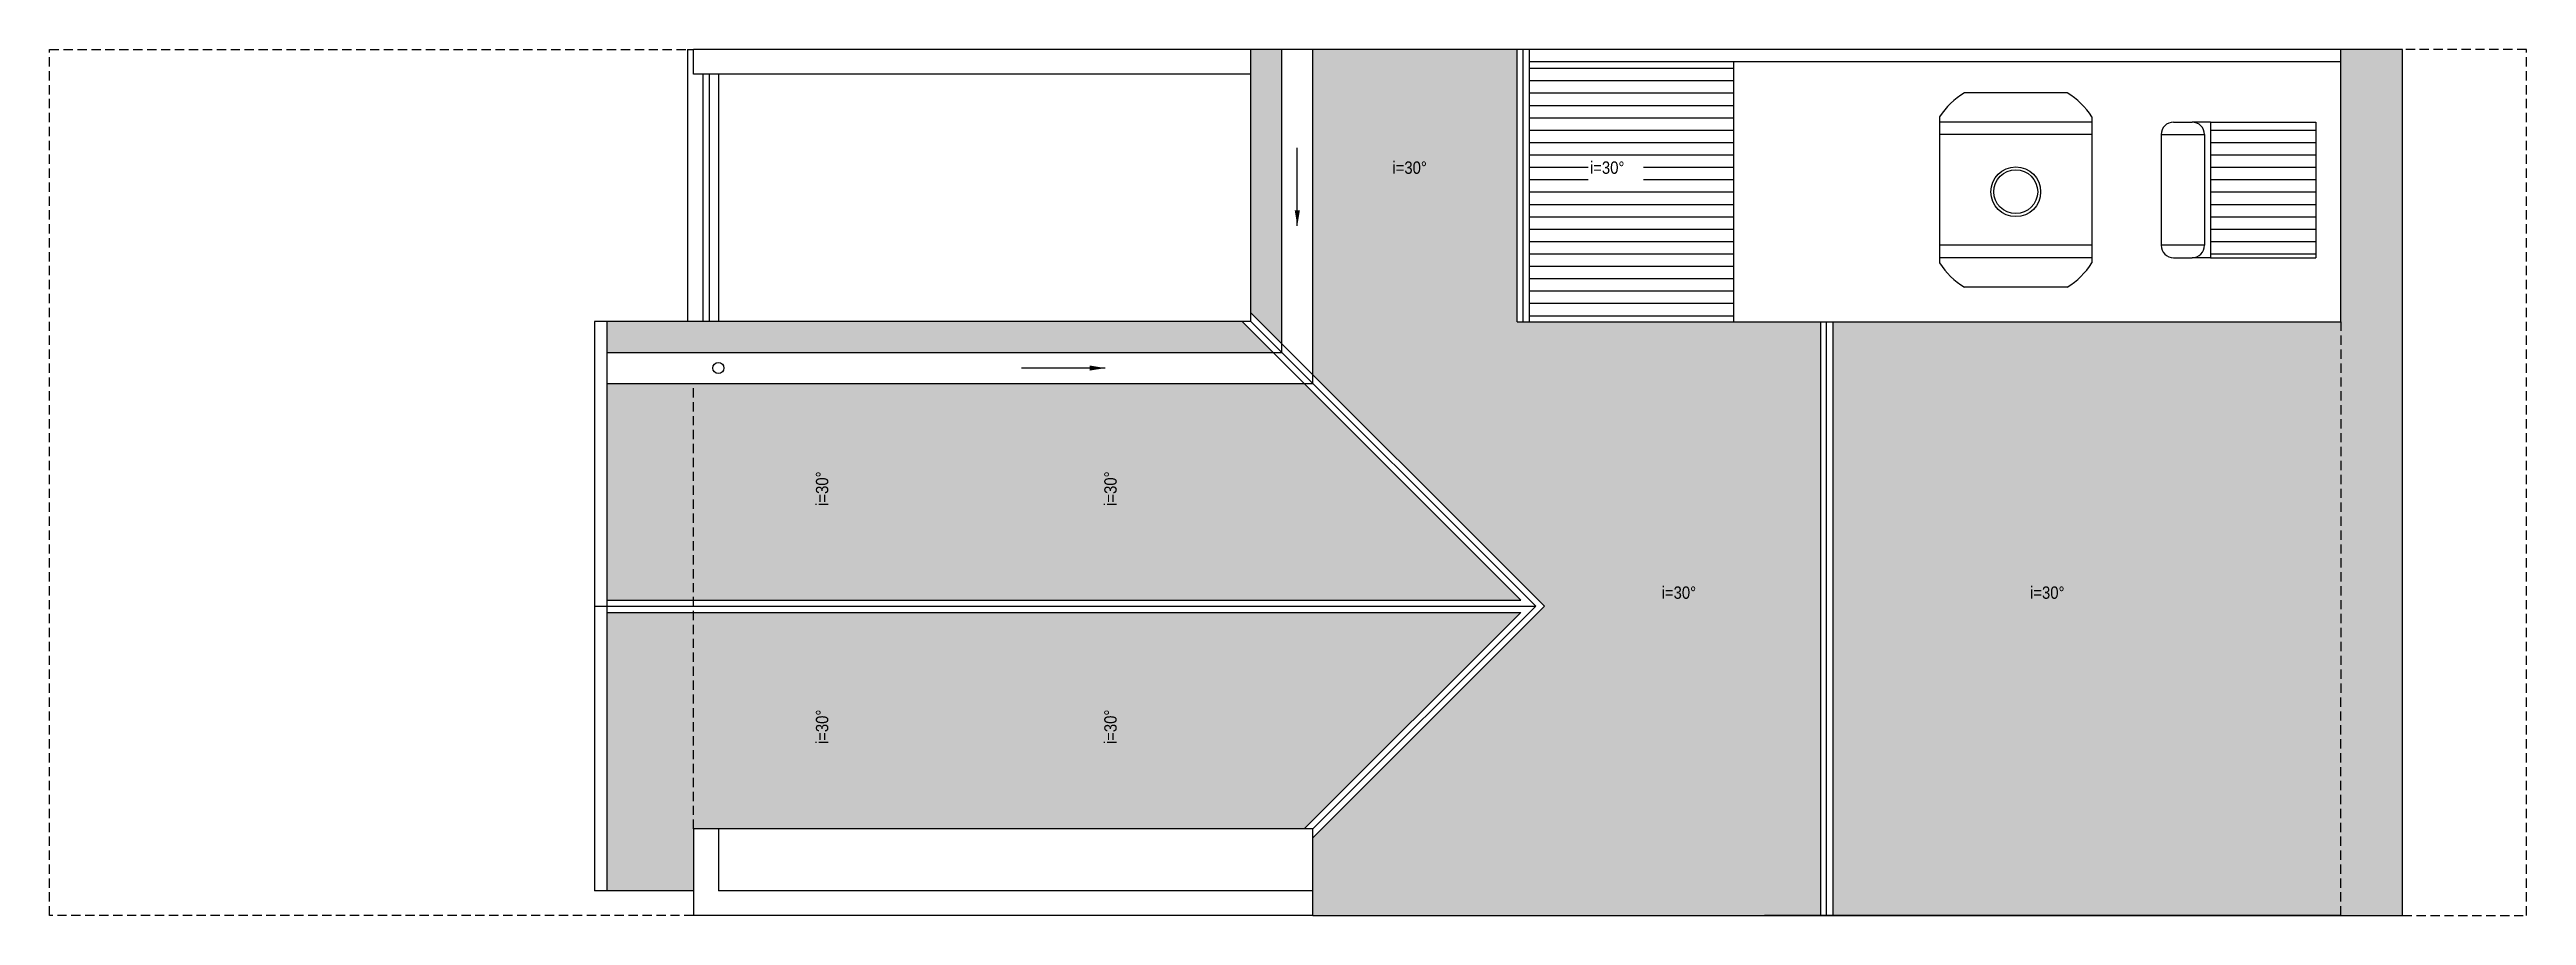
# Model space of a CAD drawing. Header units: millimetres. Extents: x 634 to 81814, y 3822 to 90754.
# Drawn here: x 1099 to 21099, y 83754 to 90754 of the extents above; entities that cross this region are included whole.
import ezdxf

# ---------------------------------------------------------------- set-up
doc = ezdxf.new("R2010")
doc.units = ezdxf.units.MM
doc.header["$MEASUREMENT"] = 0
doc.linetypes.add('DASHED', pattern=[0.75, 0.5, -0.25])
doc.linetypes.add('HIDDEN', pattern=[0.375, 0.25, -0.125])
for name, color, linetype in [('CUA', 40, 'Continuous'), ('DIM', 1, 'Continuous'), ('HACTH', 8, 'Continuous'), ('HAT', 252, 'Continuous'), ('HATCH', 34, 'Continuous'), ('LINE', 1, 'Continuous'), ('NET1', 66, 'Continuous'), ('NET2', 6, 'Continuous'), ('NETTHAY', 4, 'Continuous'), ('TEXT', 3, 'Continuous'), ('TUONG', 7, 'Continuous'), ('VAT DUNG', 9, 'Continuous'), ('VATDUNG', 8, 'Continuous')]:
    doc.layers.add(name, color=color, linetype=linetype)
doc.styles.add('GHI-CHU', font='vn_vni.shx', dxfattribs={"width": 0.6, "height": 200})
doc.styles.add('style1', font='', dxfattribs={"width": 0.9})
doc.styles.get('style1').set_extended_font_data('VNI-Helve')
doc.dimstyles.new('LEADER', dxfattribs={"dimtxt": 60, "dimasz": 125, "dimexe": 1, "dimexo": 1, "dimgap": 1, "dimtad": 1, "dimdec": 0, "dimdsep": 46, "dimtxsty": 'style1', "dimcen": 70, "dimdle": 1, "dimclrd": 256, "dimclre": 256, "dimclrt": 7, "dimadec": 0, "dimazin": 0, "dimtfac": 1, "dimtdec": 0, "dimtix": 1, "dimtmove": 2, "dimatfit": 3, "dimfxl": 0, "dimtolj": 1, "dimtzin": 0, "dimarcsym": 0})

msp = doc.modelspace()

# ---------------------------------------------------------------- texts
at = {"layer": 'TEXT', "color": 3, "style": 'GHI-CHU', "width": 0.9}
for p in [(11941.34311, 89749.49266), (13536.71811, 89749.49266), (14115.46811, 86314.36766), (17090.21811, 86314.36766)]:
    msp.add_text('i=30%%D', height=100, dxfattribs=at).set_placement(p)
for p in [(7387.21811, 87064.86766), (9715.71811, 87064.86766), (7387.21811, 85139.74266), (9715.71811, 85139.74266)]:
    msp.add_text('i=30%%D', height=100, rotation=90, dxfattribs=at).set_placement(p)

# ---------------------------------------------------------------- blocks, each defined once
blk = doc.blocks.new('A$C764E3EB9')
at = {"layer": 'VATDUNG'}
for p, q in [((195, 1364), (1375, 1364)), ((237, 1364), (237, 134)), ((337, 1364), (337, 134)), ((1233, 1364), (1233, 134)), ((1333, 1364), (1333, 134)), ((0, 1164), (0, 334)), ((1570, 1164), (1570, 334)), ((195, 134), (237, 134)), ((237, 134), (1333, 134)), ((1333, 134), (1375, 134))]:
    blk.add_line(p, q, dxfattribs=at)
for radius in [201, 177]:
    blk.add_circle((800, 749), radius, dxfattribs=at)
for centre, start, end in [((507, 864), 121.9804, 149.4069), ((1063, 864), 30.5931, 58.0196), ((507, 634), 210.5931, 238.0196), ((1063, 634), 301.9804, 329.4069)]:
    blk.add_arc(centre, 589, start, end, dxfattribs=at)

# ---------------------------------------------------------------- hatches: boundary and pattern name
at = {"layer": 'HAT', "ltscale": 3}
h = msp.add_hatch(dxfattribs=at)
h.set_pattern_fill('AR-RSHKE', color=256, scale=12, angle=270, style=0)
h.set_pattern_definition([(270, (5999.22, 46254.99), (144, -306), [72, -60, 84, -36, 108, -48]), (270, (6005.22, 46182.99), (144, -306), [60, -228, 48, -72]), (270, (5990.22, 46038.99), (144, -306), [36, -372]), (0, (5999.22, 46254.99), (144, 102), [138, -438]), (0, (5999.22, 46182.99), (144, 102), [135, -441]), (0, (5999.22, 46122.99), (144, 102), [126, -450]), (0, (5990.22, 46038.99), (144, 102), [138, -438]), (0, (5990.22, 46002.99), (144, 102), [138, -438]), (0, (5999.22, 45894.99), (144, 102), [132, -444])])
h.paths.add_polyline_path([(12949.34311, 90754.49266), (11299.34311, 90754.49266), (11299.34311, 88125.49266), (13170.34311, 86254.49266), (11299.34311, 84383.49266), (11299.34311, 83754.49266), (15398.71811, 83754.49266), (15397.59311, 88554.49266), (12949.34311, 88554.49266)])
h.paths.add_polyline_path([(11049.34311, 90754.49266), (10798.96811, 90754.49266), (10798.96811, 88625.86766), (11049.34311, 88375.49266)])
h.paths.add_polyline_path([(11927.96811, 89723.24266), (12284.59311, 89723.24266), (12284.59311, 89880.36766), (11927.96811, 89880.36766)], flags=24)
h.paths.add_polyline_path([(14102.09311, 86288.11766), (14458.71811, 86288.11766), (14458.71811, 86445.24266), (14102.09311, 86445.24266)], flags=24)
h = msp.add_hatch(dxfattribs=at)
h.set_pattern_fill('AR-RSHKE', color=256, scale=12, angle=90, style=0)
h.set_pattern_definition([(90, (5999.22, 46254.99), (-144, 306), [72, -60, 84, -36, 108, -48]), (90, (5993.22, 46326.99), (-144, 306), [60, -228, 48, -72]), (90, (6008.22, 46470.99), (-144, 306), [36, -372]), (180, (5999.22, 46254.99), (-144, -102), [138, -438]), (180, (5999.22, 46326.99), (-144, -102), [135, -441]), (180, (5999.22, 46386.99), (-144, -102), [126, -450]), (180, (6008.22, 46470.99), (-144, -102), [138, -438]), (180, (6008.22, 46506.99), (-144, -102), [138, -438]), (180, (5999.22, 46614.99), (-144, -102), [132, -444])])
h.paths.add_polyline_path([(19599.34311, 88554.49266), (15499.84311, 88554.49266), (15498.71811, 83754.49266), (19598.96811, 83754.49266)])
h.paths.add_polyline_path([(20099.34311, 90754.49266), (19599.34311, 90754.49266), (19599.34311, 88554.49266), (19598.96811, 83754.49266), (20098.96811, 83754.49266)])
h.paths.add_polyline_path([(17076.96811, 86288.11766), (17433.59311, 86288.11766), (17433.59311, 86445.24266), (17076.96811, 86445.24266)], flags=24)
h = msp.add_hatch(dxfattribs=at)
h.set_pattern_fill('AR-RSHKE', color=256, scale=12, angle=180, style=0)
h.set_pattern_definition([(180, (5999.22, 46254.99), (-306, -144), [72, -60, 84, -36, 108, -48]), (180, (5927.22, 46248.99), (-306, -144), [60, -228, 48, -72]), (180, (5783.22, 46263.99), (-306, -144), [36, -372]), (270, (5999.22, 46254.99), (102, -144), [138, -438]), (270, (5927.22, 46254.99), (102, -144), [135, -441]), (270, (5867.22, 46254.99), (102, -144), [126, -450]), (270, (5783.22, 46263.99), (102, -144), [138, -438]), (270, (5747.22, 46263.99), (102, -144), [138, -438]), (270, (5639.22, 46254.99), (102, -144), [132, -444])])
h.paths.add_polyline_path([(10728.46811, 88554.86766), (5599.84311, 88554.86766), (5599.84311, 88304.49266), (10978.84311, 88304.49266)])
h.paths.add_polyline_path([(11228.84311, 88054.49266), (6299.21811, 88054.49266), (6299.21811, 86304.49266), (12978.84311, 86304.49266)])
h.paths.add_polyline_path([(6299.21811, 88054.49266), (5599.84311, 88054.49266), (5599.84311, 86304.49266), (6299.21811, 86304.49266)])
h.paths.add_polyline_path([(9741.96811, 87051.61766), (9741.96811, 87408.24266), (9584.84311, 87408.24266), (9584.84311, 87051.61766)], flags=24)
h.paths.add_polyline_path([(7413.46811, 87051.61766), (7413.46811, 87408.24266), (7256.34311, 87408.24266), (7256.34311, 87051.61766)], flags=24)
h = msp.add_hatch(dxfattribs=at)
h.set_pattern_fill('AR-RSHKE', color=256, scale=12, style=0)
h.set_pattern_definition([(0, (5999.22, 46254.99), (306, 144), [72, -60, 84, -36, 108, -48]), (0, (6071.22, 46260.99), (306, 144), [60, -228, 48, -72]), (0, (6215.22, 46245.99), (306, 144), [36, -372]), (90, (5999.22, 46254.99), (-102, 144), [138, -438]), (90, (6071.22, 46254.99), (-102, 144), [135, -441]), (90, (6131.22, 46254.99), (-102, 144), [126, -450]), (90, (6215.22, 46245.99), (-102, 144), [138, -438]), (90, (6251.22, 46245.99), (-102, 144), [138, -438]), (90, (6359.22, 46254.99), (-102, 144), [132, -444])])
h.paths.add_polyline_path([(12978.84311, 86204.49266), (6299.21811, 86204.49266), (6299.21811, 84454.49266), (11228.84311, 84454.49266)])
h.paths.add_polyline_path([(6299.21811, 86204.49266), (5599.84311, 86204.49266), (5599.84311, 83954.11766), (6299.46811, 83954.11766), (6299.46811, 84454.49266), (6299.21811, 84454.49266)])
h.paths.add_polyline_path([(7413.46811, 85126.49266), (7413.46811, 85483.11766), (7256.34311, 85483.11766), (7256.34311, 85126.49266)], flags=24)
h.paths.add_polyline_path([(9741.96811, 85126.49266), (9741.96811, 85483.11766), (9584.84311, 85483.11766), (9584.84311, 85126.49266)], flags=24)
at = {"layer": 'VAT DUNG'}
h = msp.add_hatch(dxfattribs=at)
h.set_pattern_fill('_USER', color=256, scale=100, style=0, pattern_type=0)
h.set_pattern_definition([(360, (-12836.41, 7502.74), (2e-14, 100), [])])
h.paths.add_polyline_path([(18549.34311, 89071.74266), (19399.34311, 89071.74266), (19399.34311, 90167.36766), (18549.34311, 90167.36766)])

# ---------------------------------------------------------------- linework, layer by layer
at = {"layer": 'CUA', "ltscale": 250}
for p, q in [((6299.84311, 90554.49266), (6299.84311, 90754.49266)), ((10798.96811, 90754.49266), (6299.84311, 90754.49266)), ((10798.96811, 90554.49266), (6299.84311, 90554.49266))]:
    msp.add_line(p, q, dxfattribs=at)
at = {"layer": 'DIM', "ltscale": 200}
for p, q in [((12949.34311, 88554.49266), (12949.34311, 90754.49266)), ((13049.34311, 88554.49266), (13049.34311, 90754.49266)), ((10798.96811, 88625.86766), (13170.34311, 86254.49266)), ((10728.46811, 88554.86766), (12978.84311, 86304.49266)), ((15397.59311, 88554.49266), (15398.71811, 83754.49266)), ((15499.84311, 88554.49266), (15498.71811, 83754.49266)), ((5599.84311, 86304.49266), (12978.84311, 86304.49266)), ((5599.84311, 86204.49266), (12978.84311, 86204.49266)), ((11228.84311, 84454.49266), (12978.84311, 86204.49266)), ((11299.34311, 84383.49266), (13170.34311, 86254.49266))]:
    msp.add_line(p, q, dxfattribs=at)
at = {"layer": 'HACTH', "ltscale": 3}
for p, q in [((13049.34311, 90602.86766), (14700.21811, 90602.86766)), ((13049.34311, 90502.86766), (14700.21811, 90502.86766)), ((13049.34311, 90402.86766), (14700.21811, 90402.86766)), ((13049.34311, 90302.86766), (14700.21811, 90302.86766)), ((13049.34311, 90202.86766), (14700.21811, 90202.86766)), ((13049.34311, 90102.86766), (14700.21811, 90102.86766)), ((13049.34311, 90002.86766), (14700.21811, 90002.86766)), ((13049.34311, 89902.86766), (14700.21811, 89902.86766)), ((13049.34311, 89802.86766), (13523.21811, 89802.86766)), ((13969.84311, 89802.86766), (14700.21811, 89802.86766)), ((13049.34311, 89702.86766), (13523.21811, 89702.86766)), ((13049.34311, 89602.86766), (14700.21811, 89602.86766)), ((13969.84311, 89702.86766), (14700.21811, 89702.86766)), ((13049.34311, 89502.86766), (14700.21811, 89502.86766)), ((13049.34311, 89402.86766), (14700.21811, 89402.86766)), ((13049.34311, 89302.86766), (14700.21811, 89302.86766)), ((13049.34311, 89202.86766), (14700.21811, 89202.86766)), ((13049.34311, 89102.86766), (14700.21811, 89102.86766)), ((13049.34311, 89002.86766), (14700.21811, 89002.86766)), ((13049.34311, 88902.86766), (14700.21811, 88902.86766)), ((13049.34311, 88802.86766), (14700.21811, 88802.86766)), ((13049.34311, 88702.86766), (14700.21811, 88702.86766)), ((13049.34311, 88602.86766), (14700.21811, 88602.86766))]:
    msp.add_line(p, q, dxfattribs=at)
at = {"layer": 'HATCH', "linetype": 'Continuous'}
for p, q in [((6249.84311, 90754.49266), (6249.84311, 88554.86766)), ((6249.84311, 90754.49266), (6299.84311, 90754.49266)), ((6499.84311, 90554.49266), (6499.84311, 88554.86766))]:
    msp.add_line(p, q, dxfattribs=at)
at = {"layer": 'LINE', "linetype": 'HIDDEN', "ltscale": 300}
for p, q in [((1098.96811, 83754.49266), (1099.34311, 90754.49266)), ((1099.34311, 90754.49266), (6249.84311, 90754.49266)), ((21099.34311, 90754.49266), (20099.34311, 90754.49266)), ((21098.96811, 83754.49266), (21099.34311, 90754.49266)), ((6299.46811, 83754.49266), (1098.96811, 83754.49266)), ((20098.96811, 83754.49266), (21098.96811, 83754.49266))]:
    msp.add_line(p, q, dxfattribs=at)
at = {"layer": 'NET1', "ltscale": 3}
for p, q in [((6374.84311, 90554.49266), (6374.84311, 88554.86766)), ((6424.84311, 90554.49266), (6424.84311, 88554.86766))]:
    msp.add_line(p, q, dxfattribs=at)
at = {"layer": 'NET2', "ltscale": 3}
msp.add_circle((6499.84311, 88179.49266), 45, dxfattribs=at)
at = {"layer": 'NETTHAY', "linetype": 'Continuous'}
for p, q in [((10798.96811, 88554.86766), (10798.96811, 90754.49266)), ((20099.34311, 90754.49266), (10798.96811, 90754.49266)), ((11049.34311, 88304.49266), (11049.34311, 90754.49266)), ((11299.34311, 88054.49266), (11299.34311, 90754.49266)), ((12999.34311, 88554.49266), (12999.34311, 90754.49266)), ((19599.34311, 90654.49266), (13049.34311, 90655.49266)), ((14699.34311, 88554.49266), (14699.34311, 90655.24266)), ((19599.34311, 88554.49266), (19599.34311, 90754.49266)), ((20098.96811, 83754.49266), (20099.34311, 90754.49266)), ((10798.96811, 88554.86766), (5499.84311, 88554.86766)), ((5499.84311, 88554.86766), (5499.84311, 83954.11766)), ((5599.84311, 88554.86766), (5599.84311, 83954.11766)), ((10799.21811, 88554.86766), (13099.59311, 86254.49266)), ((12949.34311, 88554.49266), (19599.34311, 88554.49266)), ((15448.71811, 83754.49266), (15448.71811, 88554.49266)), ((5599.84311, 88304.49266), (11049.34311, 88304.49266)), ((5599.84311, 88054.49266), (11299.34311, 88054.49266)), ((5499.84311, 86254.49266), (13099.59311, 86254.49266)), ((11299.34311, 84454.24266), (13099.59311, 86254.49266)), ((11299.34311, 84454.49266), (6299.21811, 84454.49266)), ((6299.46811, 84454.49266), (6299.46811, 83754.49266)), ((6499.46811, 84454.49266), (6499.46811, 83954.49266)), ((11299.34311, 83754.49266), (11299.34311, 84454.49266)), ((6299.46811, 83954.11766), (5499.84311, 83954.11766)), ((11299.34311, 83954.49266), (6499.46811, 83954.49266)), ((11299.34311, 83754.49266), (6299.46811, 83754.49266)), ((11299.34311, 83754.49266), (20098.96811, 83754.49266))]:
    msp.add_line(p, q, dxfattribs=at)
at = {"layer": 'NETTHAY', "linetype": 'HIDDEN', "ltscale": 300}
for p, q in [((19599.34311, 88554.49266), (19598.96811, 83754.49266)), ((6299.21811, 84454.49266), (6299.21811, 88054.49266))]:
    msp.add_line(p, q, dxfattribs=at)
at = {"layer": 'NETTHAY', "linetype": 'DASHED', "ltscale": 250}
msp.add_line((11299.34311, 83754.49266), (19598.96811, 83754.49266), dxfattribs=at)
at = {"layer": 'NETTHAY', "ltscale": 200}
for points in [[(12303.34311, 89652.86766, 0, 0, 0), (11943.09311, 89652.86766, 50, 0, 0), (11758.09311, 89652.86766, 0, 0, 0)], [(13478.96811, 89652.86766, 0, 0, 0), (13839.21811, 89652.86766, 50, 0, 0), (14024.21811, 89652.86766, 0, 0, 0)], [(7483.84311, 87007.11766, 0, 0, 0), (7483.84311, 87367.36766, 50, 0, 0), (7483.84311, 87552.36766, 0, 0, 0)], [(9812.34311, 87007.11766, 0, 0, 0), (9812.34311, 87367.36766, 50, 0, 0), (9812.34311, 87552.36766, 0, 0, 0)], [(14477.46811, 86217.74266, 0, 0, 0), (14117.21811, 86217.74266, 50, 0, 0), (13932.21811, 86217.74266, 0, 0, 0)], [(17032.46811, 86217.74266, 0, 0, 0), (17392.71811, 86217.74266, 50, 0, 0), (17577.71811, 86217.74266, 0, 0, 0)], [(7483.84311, 85501.86766, 0, 0, 0), (7483.84311, 85141.61766, 50, 0, 0), (7483.84311, 84956.61766, 0, 0, 0)], [(9812.34311, 85501.86766, 0, 0, 0), (9812.34311, 85141.61766, 50, 0, 0), (9812.34311, 84956.61766, 0, 0, 0)]]:
    msp.add_lwpolyline(points, format="xyseb", dxfattribs=at)
at = {"layer": 'TUONG', "ltscale": 200}
msp.add_line((19598.96811, 83754.49266), (14947.84311, 83754.49266), dxfattribs=at)
at = {"layer": 'VAT DUNG'}
for p, q in [((18149.34311, 90067.36766), (18149.34311, 89171.74266)), ((18149.34311, 90067.36766), (18499.34311, 90067.36766)), ((18249.34311, 90167.36766), (18399.34311, 90167.36766)), ((18549.34311, 90167.36766), (18399.34311, 90167.36766)), ((18499.34311, 90067.36766), (18499.34311, 89171.74266)), ((18549.34311, 90167.36766), (18549.34311, 89071.74266)), ((18549.34311, 90167.36766), (19399.34311, 90167.36766)), ((19399.34311, 90167.36766), (19399.34311, 89071.74266)), ((18499.34311, 89171.74266), (18149.34311, 89171.74266)), ((18249.34311, 89071.74266), (18399.34311, 89071.74266)), ((18549.34311, 89071.74266), (18399.34311, 89071.74266)), ((18549.34311, 89071.74266), (19399.34311, 89071.74266))]:
    msp.add_line(p, q, dxfattribs=at)
for centre, start, end in [((18249.34311, 90067.36766), 90, 180), ((18399.34311, 90067.36766), 0, 90), ((18249.34311, 89171.74266), 180, 270), ((18399.34311, 89171.74266), 270, 0)]:
    msp.add_arc(centre, 100, start, end, dxfattribs=at)

# ---------------------------------------------------------------- block references
at = {"layer": 'VAT DUNG', "rotation": 270}
msp.add_blockref('A$C764E3EB9', (16226.59311, 90404.49266), dxfattribs=at)

msp.set_redraw_order([(e.dxf.handle, doc.entitydb.next_handle()) for e in msp.query("TEXT MTEXT ATTDEF DIMENSION ARC_DIMENSION")])  # texts and dimensions are drawn at this point

# ---------------------------------------------------------------- leaders
at = {"layer": 'HATCH', "ltscale": 2}
for points in [[(11174.34311, 89328.61766), (11174.34311, 89958.24266)], [(9623.59311, 88179.49266), (8946.34311, 88179.49266)]]:
    msp.add_leader(points, dimstyle='LEADER', override={"dimgap": 100, "dimtad": 0}, dxfattribs=at)

doc.saveas('drawing.dxf')
